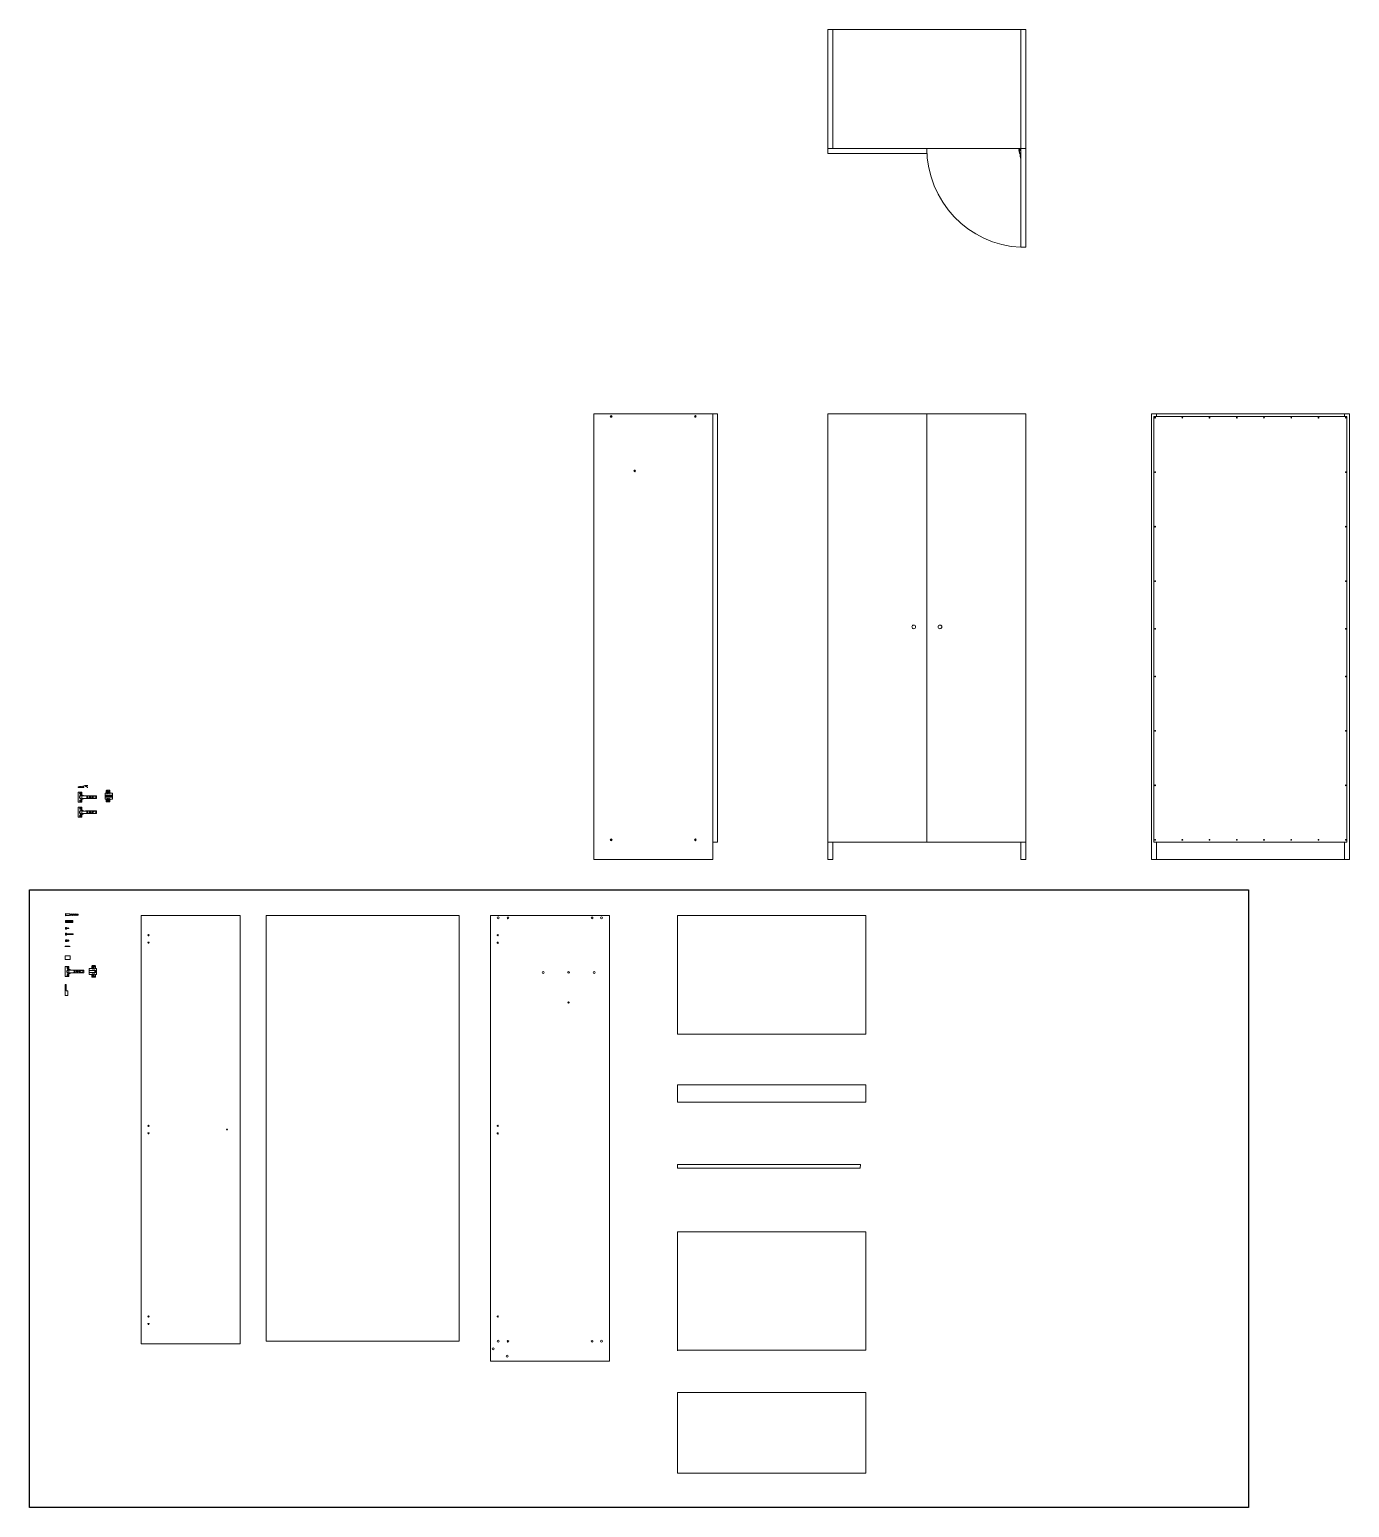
# Model space of a CAD drawing. Header units: millimetres. Extents: x 26 to 685, y 31 to 1090.
# Drawn here: x 26 to 559, y 31 to 628 of the extents above; entities that cross this region are included whole.
import ezdxf

# ---------------------------------------------------------------- set-up
doc = ezdxf.new("R2010")
doc.units = ezdxf.units.MM
doc.layers.get('0').update_dxf_attribs({"lineweight": 9})
doc.layers.add('lc', color=1, linetype='Continuous')
doc.layers.add('Viti', color=50, linetype='Continuous', lineweight=15)

# ---------------------------------------------------------------- blocks, each defined once
blk = doc.blocks.new('*U26')
blk.add_lwpolyline([(0, 0), (0, 0.15), (0.05, 0), (0.12, -0.4), (0.13, -0.55), (0.07, -0.4), (0, 0)])
blk = doc.blocks.new('*U27')
at = {"color": 0, "linetype": 'ByBlock', "lineweight": -2, "transparency": 16777216}
for p in [(42.38, 270.66), (42.62, 270.66), (42.85, 270.66), (43.09, 270.66), (43.32, 270.66), (43.56, 270.66), (43.79, 270.66), (44.03, 270.66), (44.26, 270.66), (44.5, 270.66), (44.73, 270.66), (44.97, 270.66), (45.2, 270.66), (45.44, 270.66)]:
    blk.add_blockref('*U26', p, dxfattribs=at)
blk = doc.blocks.new('100214')
for p, q in [((40.13, 270.93), (40.13, 269.99)), ((40.15, 270.93), (40.23, 270.81)), ((40.23, 270.11), (40.15, 269.99)), ((40.23, 270.81), (40.23, 270.11)), ((40.23, 270.81), (41.51, 270.81)), ((40.23, 270.11), (41.51, 270.11)), ((41.78, 270.68), (41.55, 270.8)), ((41.86, 270.24), (41.55, 270.12)), ((41.87, 270.66), (42, 270.66)), ((42.07, 270.26), (41.95, 270.26)), ((42, 270.66), (42.06, 270.66)), ((42.14, 270.26), (42.07, 270.26)), ((42.11, 270.66), (42.3, 270.66)), ((42.37, 270.26), (42.19, 270.26)), ((42.35, 270.66), (42.53, 270.66)), ((42.61, 270.26), (42.42, 270.26)), ((42.58, 270.66), (42.77, 270.66)), ((42.84, 270.26), (42.66, 270.26)), ((42.82, 270.66), (43.01, 270.66)), ((43.08, 270.26), (42.89, 270.26)), ((43.06, 270.66), (43.24, 270.66)), ((43.31, 270.26), (43.13, 270.26)), ((43.29, 270.66), (43.48, 270.66)), ((43.55, 270.26), (43.36, 270.26)), ((43.53, 270.66), (43.71, 270.66)), ((43.78, 270.26), (43.6, 270.26)), ((43.76, 270.66), (43.95, 270.66)), ((44.02, 270.26), (43.83, 270.26)), ((44, 270.66), (44.18, 270.66)), ((44.25, 270.26), (44.07, 270.26)), ((44.23, 270.66), (44.42, 270.66)), ((44.49, 270.26), (44.3, 270.26)), ((44.47, 270.66), (44.65, 270.66)), ((44.72, 270.26), (44.54, 270.26)), ((44.7, 270.66), (44.89, 270.66)), ((44.96, 270.26), (44.77, 270.26)), ((44.94, 270.66), (45.18, 270.66)), ((45.18, 270.26), (45.01, 270.26)), ((45.23, 270.61), (45.23, 270.31))]:
    blk.add_line(p, q)
for centre, radius, start, end in [((40.14, 270.93), 0.01, 33.69007, 180), ((40.14, 269.99), 0.01, 180, 326.30993), ((41.51, 270.71), 0.1, 63.1876, 90), ((41.51, 270.21), 0.1, 270, 292.16207), ((41.87, 270.86), 0.2, 243.1876, 256.98596), ((41.94, 270.06), 0.2, 100.21286, 112.16207), ((45.18, 270.61), 0.05, 360, 90), ((45.18, 270.31), 0.05, 270, 0)]:
    blk.add_arc(centre, radius, start, end)
blk.add_blockref('*U27', (-0.55, 0))
blk = doc.blocks.new('101350')
for p, q in [((40.13, 267.87), (40.13, 267.33)), ((40.15, 267.91), (40.27, 267.99)), ((40.15, 267.28), (40.27, 267.21)), ((40.28, 267.2), (40.28, 268)), ((40.29, 268), (42.96, 268)), ((40.29, 267.2), (42.96, 267.2)), ((40.38, 267.87), (42.88, 267.87)), ((40.38, 267.75), (42.88, 267.75)), ((40.38, 267.6), (42.88, 267.6)), ((40.38, 267.45), (42.88, 267.45)), ((40.38, 267.32), (42.88, 267.32)), ((42.98, 268), (42.98, 267.2)), ((43.11, 267.91), (42.99, 267.99)), ((43.11, 267.28), (42.99, 267.21)), ((43.13, 267.87), (43.13, 267.33))]:
    blk.add_line(p, q)
for centre, start, end in [((40.18, 267.87), 123.69007, 180), ((40.18, 267.33), 180, 236.30993), ((40.29, 267.95), 90, 123.69007), ((40.29, 267.25), 236.30993, 270), ((42.96, 267.95), 56.30993, 90), ((42.96, 267.25), 270, 303.69007), ((43.08, 267.87), 0, 56.30993), ((43.08, 267.33), 303.69007, 0)]:
    blk.add_arc(centre, 0.05, start, end)
blk = doc.blocks.new('*U44')
blk.add_lwpolyline([(0.1, -0.2), (0.06, 0), (0.04, 0.05), (0.03, 0), (0.06, -0.2), (0.09, -0.25), (0.1, -0.2)])
blk = doc.blocks.new('*U45')
at = {"color": 0, "linetype": 'ByBlock', "lineweight": -2, "transparency": 16777216}
for p in [(40.3, 254.75), (40.42, 254.75), (40.54, 254.75), (40.65, 254.75), (40.77, 254.75), (40.89, 254.75)]:
    blk.add_blockref('*U44', p, dxfattribs=at)
blk = doc.blocks.new('109049')
for p, q in [((40.13, 240.08), (40.13, 239.79)), ((40.43, 240.28), (40.33, 240.28)), ((40.43, 239.58), (40.33, 239.58)), ((40.48, 240.23), (40.48, 239.63)), ((40.52, 240.03), (40.48, 240.03)), ((40.56, 239.83), (40.48, 239.83)), ((40.64, 240.03), (40.56, 240.03)), ((40.67, 239.83), (40.59, 239.83)), ((40.75, 240.03), (40.67, 240.03)), ((40.79, 239.83), (40.71, 239.83)), ((40.87, 240.03), (40.79, 240.03)), ((40.91, 239.83), (40.83, 239.83)), ((40.99, 240.03), (40.91, 240.03)), ((41.02, 239.83), (40.94, 239.83)), ((41.11, 240.03), (41.02, 240.03)), ((41.14, 239.83), (41.06, 239.83)), ((41.22, 240.03), (41.14, 240.03)), ((41.23, 239.83), (41.18, 239.83)), ((41.32, 240.01), (41.35, 240)), ((41.37, 239.88), (41.32, 239.85)), ((41.35, 240), (41.36, 240.05)), ((41.37, 239.88), (41.35, 240)), ((41.36, 240.05), (41.38, 239.98)), ((41.4, 239.83), (41.37, 239.88)), ((41.38, 239.98), (41.48, 239.93)), ((41.38, 239.98), (41.4, 239.89)), ((41.48, 239.93), (41.4, 239.89)), ((41.4, 239.89), (41.4, 239.83))]:
    blk.add_line(p, q)
blk.add_lwpolyline([(41.26, 239.83), (41.22, 240.03), (41.23, 240.08), (41.26, 240.03), (41.29, 239.84), (41.29, 239.78), (41.26, 239.83)])
for centre, radius, start, end in [((40.33, 240.08), 0.2, 107.54499, 180), ((40.33, 239.79), 0.2, 180, 252.45501), ((40.37, 239.95), 0.332, 96.88181, 107.54499), ((40.37, 239.91), 0.332, 252.45501, 263.11819), ((40.43, 240.23), 0.05, 0, 90), ((40.43, 239.63), 0.05, 270, 0), ((41.23, 240.03), 0.2, 270, 277.37205), ((41.23, 239.83), 0.2, 63.43495, 82.71422), ((41.23, 240.03), 0.2, 287.24494, 296.56505)]:
    blk.add_arc(centre, radius, start, end)
blk.add_blockref('*U45', (0.19, -14.72))
blk = doc.blocks.new('*U51')
blk.add_lwpolyline([(0.08, -0.54), (0.09, -0.49), (0.12, -0.54), (0.15, -0.74), (0.15, -0.79), (0.12, -0.74), (0.08, -0.54)])
blk = doc.blocks.new('*U52')
at = {"color": 0, "linetype": 'ByBlock', "lineweight": -2, "transparency": 16777216}
for p in [(40.63, 237.94), (40.77, 237.94), (40.92, 237.94), (41.06, 237.94), (41.21, 237.94), (41.35, 237.94), (41.49, 237.94), (41.64, 237.94), (41.78, 237.94), (41.93, 237.94), (42.07, 237.94), (42.22, 237.94), (42.36, 237.94), (42.5, 237.94), (42.65, 237.94), (42.79, 237.94), (42.94, 237.94)]:
    blk.add_blockref('*U51', p, dxfattribs=at)
blk = doc.blocks.new('109567')
for p, q in [((40.13, 262.71), (40.13, 262.34)), ((40.48, 262.92), (40.4, 262.92)), ((40.53, 262.87), (40.53, 262.17)), ((43.2, 262.59), (43.21, 262.64)), ((43.21, 262.64), (43.23, 262.57)), ((40.48, 262.12), (40.4, 262.12)), ((40.61, 262.62), (40.53, 262.62)), ((40.65, 262.42), (40.53, 262.42)), ((40.75, 262.62), (40.65, 262.62)), ((40.79, 262.42), (40.68, 262.42)), ((40.9, 262.62), (40.79, 262.62)), ((40.93, 262.42), (40.83, 262.42)), ((41.04, 262.62), (40.93, 262.62)), ((41.08, 262.42), (40.97, 262.42)), ((41.19, 262.62), (41.08, 262.62)), ((41.22, 262.42), (41.11, 262.42)), ((41.33, 262.62), (41.22, 262.62)), ((41.37, 262.42), (41.26, 262.42)), ((41.48, 262.62), (41.37, 262.62)), ((41.51, 262.42), (41.4, 262.42)), ((41.62, 262.62), (41.51, 262.62)), ((41.66, 262.42), (41.55, 262.42)), ((41.76, 262.62), (41.66, 262.62)), ((41.8, 262.42), (41.69, 262.42)), ((41.91, 262.62), (41.8, 262.62)), ((41.94, 262.42), (41.84, 262.42)), ((42.05, 262.62), (41.94, 262.62)), ((42.09, 262.42), (41.98, 262.42)), ((42.2, 262.62), (42.09, 262.62)), ((42.23, 262.42), (42.12, 262.42)), ((42.34, 262.62), (42.23, 262.62)), ((42.38, 262.42), (42.27, 262.42)), ((42.49, 262.62), (42.38, 262.62)), ((42.52, 262.42), (42.41, 262.42)), ((42.63, 262.62), (42.52, 262.62)), ((42.67, 262.42), (42.56, 262.42)), ((42.77, 262.62), (42.66, 262.62)), ((42.81, 262.42), (42.7, 262.42)), ((42.92, 262.62), (42.81, 262.62)), ((42.95, 262.42), (42.85, 262.42)), ((43.07, 262.62), (42.95, 262.62)), ((43.08, 262.42), (42.99, 262.42)), ((43.17, 262.6), (43.2, 262.59)), ((43.22, 262.47), (43.17, 262.45)), ((43.22, 262.47), (43.2, 262.59)), ((43.25, 262.42), (43.22, 262.47)), ((43.23, 262.57), (43.33, 262.52)), ((43.23, 262.57), (43.25, 262.48)), ((43.33, 262.52), (43.25, 262.48)), ((43.25, 262.48), (43.25, 262.42))]:
    blk.add_line(p, q)
blk.add_lwpolyline([(43.11, 262.43), (43.07, 262.62), (43.08, 262.67), (43.11, 262.62), (43.14, 262.43), (43.14, 262.37), (43.11, 262.43)])
for centre, radius, start, end in [((40.23, 262.71), 0.1, 159.02776, 180), ((40.4, 262.64), 0.281, 88.85979, 159.02776), ((40.48, 262.87), 0.05, 0, 90), ((40.23, 262.34), 0.1, 180, 200.97224), ((40.4, 262.41), 0.281, 200.97224, 271.14021), ((40.48, 262.17), 0.05, 270, 0), ((43.08, 262.62), 0.2, 270, 277.37205), ((43.08, 262.42), 0.2, 63.43495, 82.71422), ((43.08, 262.62), 0.2, 287.24494, 296.56505)]:
    blk.add_arc(centre, radius, start, end)
blk.add_blockref('*U52', (-0.1, 25.23))
blk = doc.blocks.new('*U54')
blk.add_lwpolyline([(0, 0), (0, 0.1), (0.05, 0), (0.12, -0.4), (0.12, -0.5), (0.07, -0.4), (0, 0)])
blk = doc.blocks.new('*U55')
at = {"color": 0, "linetype": 'ByBlock', "lineweight": -2, "transparency": 16777216}
for p in [(42.38, 270.66), (42.56, 270.66), (42.75, 270.66), (42.93, 270.66), (43.12, 270.66)]:
    blk.add_blockref('*U54', p, dxfattribs=at)
blk = doc.blocks.new('100344')
for p, q in [((40.28, 260.33), (40.28, 259.54)), ((40.28, 260.33), (40.34, 260.28)), ((40.28, 259.54), (40.34, 259.59)), ((40.46, 260.13), (40.43, 260.13)), ((40.43, 260.13), (40.43, 259.73)), ((40.54, 259.73), (40.43, 259.73)), ((40.65, 260.13), (40.51, 260.13)), ((40.72, 259.73), (40.59, 259.73)), ((40.83, 260.13), (40.7, 260.13)), ((40.9, 259.73), (40.77, 259.73)), ((41.02, 260.13), (40.88, 260.13)), ((41.09, 259.73), (40.95, 259.73)), ((41.2, 260.13), (41.07, 260.13)), ((41.27, 259.73), (41.14, 259.73)), ((41.36, 260.13), (41.25, 260.13)), ((41.36, 259.73), (41.32, 259.73)), ((41.36, 259.73), (41.36, 259.73)), ((41.41, 260.09), (41.39, 260.11)), ((41.39, 259.74), (41.41, 259.76)), ((41.43, 260.06), (41.43, 259.8))]:
    blk.add_line(p, q)
for centre, radius, start, end in [((41.76, 259.93), 1.63, 165.50554, 179.89899), ((41.76, 259.94), 1.63, 180.10101, 194.49446), ((40.23, 260.33), 0.0501, 3.79614, 165.77609), ((40.23, 259.54), 0.0501, 194.22391, 356.20386), ((39.97, 259.94), 0.5, 22.20232, 42.4648), ((39.83, 260.04), 0.677, 318.86737, 333.11942), ((41.36, 260.08), 0.05, 45, 90), ((41.36, 259.78), 0.05, 270, 315), ((41.38, 260.06), 0.05, 0, 45), ((41.38, 259.8), 0.05, 315, 0)]:
    blk.add_arc(centre, radius, start, end)
blk.add_blockref('*U55', (-1.92, -10.53))
blk = doc.blocks.new('405950')
for p, q in [((40.02, 257.65), (41.68, 257.65)), ((40.02, 257.55), (41.68, 257.55)), ((42.02, 257.6), (41.76, 257.64)), ((42.02, 257.6), (41.76, 257.55))]:
    blk.add_line(p, q)
blk.add_lwpolyline([(39.99, 257.45), (40, 257.45, 0.414214), (40.02, 257.47), (40.02, 257.73, 0.414214), (40, 257.75), (39.99, 257.75, 0.414214), (39.97, 257.73), (39.97, 257.47, 0.414214)], format="xyb", close=True)
for centre, start, end in [((41.68, 257.15), 80.53768, 90), ((41.68, 258.05), 270, 279.46232)]:
    blk.add_arc(centre, 0.5, start, end)

msp = doc.modelspace()

# ---------------------------------------------------------------- linework, layer by layer
for p, q in [((350.02, 627.89), (350.02, 579.89)), ((426.02, 627.89), (426.02, 579.89)), ((425.34, 578.99), (425.34, 579.89)), ((425.63, 578.99), (425.63, 579.39)), ((425.73, 579.49), (425.92, 579.49)), ((426.02, 539.94), (426.02, 579.89)), ((426.02, 579.59), (426.02, 579.89)), ((425.53, 578.89), (425.44, 578.89)), ((425.82, 575.89), (425.82, 578.29)), ((425.82, 578.29), (426.02, 578.29)), ((425.82, 577.39), (426.02, 577.39)), ((425.82, 575.89), (426.02, 575.89)), ((426.02, 578.29), (426.02, 575.89)), ((387.97, 299.63), (387.97, 472.63)), ((388.07, 299.63), (388.07, 472.63)), ((480.72, 471.63), (480.72, 472.63)), ((556.72, 471.63), (556.72, 472.63)), ((48.17, 322.31), (48.17, 322.4)), ((48.27, 322.5), (49.17, 322.5)), ((45.17, 322.03), (47.57, 322.03)), ((45.17, 322.03), (45.17, 321.83)), ((47.57, 321.83), (45.17, 321.83)), ((45.17, 315.98), (45.17, 319.78)), ((45.27, 319.88), (46.57, 319.88)), ((46.67, 322.03), (46.67, 321.83)), ((46.67, 319.78), (46.67, 318.78)), ((46.67, 318.38), (48.67, 318.38)), ((46.67, 318.38), (46.67, 317.38)), ((46.67, 317.38), (48.67, 317.38)), ((46.67, 316.98), (46.67, 315.98)), ((47.57, 322.03), (47.57, 321.83)), ((48.17, 318.38), (48.17, 318.43)), ((48.17, 318.43), (52.67, 318.43)), ((48.17, 317.38), (48.17, 317.33)), ((48.17, 317.33), (52.67, 317.33)), ((48.27, 322.21), (48.67, 322.21)), ((48.67, 318.38), (48.67, 318.18)), ((48.67, 318.23), (49.17, 318.23)), ((48.77, 318.18), (48.67, 318.18)), ((48.77, 317.58), (48.67, 317.58)), ((48.67, 317.58), (48.67, 317.38)), ((48.67, 317.53), (49.17, 317.53)), ((48.67, 317.38), (48.67, 317.33)), ((48.77, 322.11), (48.77, 321.93)), ((48.77, 318.18), (48.77, 317.58)), ((48.87, 321.83), (49.17, 321.83)), ((49.17, 318.23), (49.17, 317.53)), ((50.91, 318.07), (51.21, 318.07)), ((50.91, 317.69), (51.21, 317.69)), ((52.67, 318.43), (52.67, 317.33)), ((59.07, 318.73), (56.07, 318.73)), ((56.07, 318.73), (56.07, 317.84)), ((59.07, 317.84), (56.07, 317.84)), ((56.17, 318.64), (56.17, 317.94)), ((56.27, 318.64), (56.27, 317.94)), ((56.37, 318.64), (56.37, 317.94)), ((56.47, 318.64), (56.47, 317.94)), ((56.57, 318.64), (56.57, 317.94)), ((56.67, 318.64), (56.67, 317.94)), ((56.77, 318.73), (56.77, 317.84)), ((56.77, 318.29), (59.07, 318.29)), ((59.07, 318.73), (59.07, 317.84)), ((45.17, 309.86), (45.17, 313.66)), ((46.57, 315.88), (45.27, 315.88)), ((45.27, 313.76), (46.57, 313.76)), ((46.67, 313.66), (46.67, 312.66)), ((46.67, 312.26), (48.67, 312.26)), ((46.67, 312.26), (46.67, 311.26)), ((46.67, 311.26), (48.67, 311.26)), ((46.67, 310.86), (46.67, 309.86)), ((48.17, 312.26), (48.17, 312.31)), ((48.17, 312.31), (52.67, 312.31)), ((48.17, 311.26), (48.17, 311.21)), ((48.17, 311.21), (52.67, 311.21)), ((48.67, 312.26), (48.67, 312.06)), ((48.67, 312.11), (49.17, 312.11)), ((48.77, 312.06), (48.67, 312.06)), ((48.67, 311.46), (48.67, 311.26)), ((48.77, 311.46), (48.67, 311.46)), ((48.67, 311.41), (49.17, 311.41)), ((48.67, 311.26), (48.67, 311.21)), ((48.77, 312.06), (48.77, 311.46)), ((49.17, 312.11), (49.17, 311.41)), ((50.91, 311.95), (51.21, 311.95)), ((50.91, 311.56), (51.21, 311.56)), ((52.67, 312.31), (52.67, 311.21)), ((46.57, 309.76), (45.27, 309.76)), ((348.02, 301.63), (348.02, 292.63)), ((350.02, 292.63), (350.02, 299.63)), ((557.72, 299.63), (479.72, 299.63)), ((480.72, 292.63), (480.72, 299.63)), ((556.72, 292.63), (556.72, 299.63)), ((348.02, 292.63), (350.02, 292.63)), ((42, 253.83), (40, 253.83)), ((40, 252.33), (40, 253.83)), ((42, 252.33), (40, 252.33)), ((42, 252.33), (42, 253.83)), ((40, 245.57), (40, 249.37)), ((40.1, 249.47), (41.4, 249.47)), ((41.4, 245.47), (40.1, 245.47)), ((41.5, 249.37), (41.5, 248.37)), ((41.5, 247.97), (43.5, 247.97)), ((41.5, 247.97), (41.5, 246.97)), ((41.5, 246.97), (43.5, 246.97)), ((41.5, 246.57), (41.5, 245.57)), ((43, 247.97), (43, 248.02)), ((43, 248.02), (47.5, 248.02)), ((43, 246.97), (43, 246.92)), ((43, 246.92), (47.5, 246.92)), ((43.5, 247.97), (43.5, 247.77)), ((43.5, 247.82), (44, 247.82)), ((43.6, 247.77), (43.5, 247.77)), ((43.5, 247.17), (43.5, 246.97)), ((43.6, 247.17), (43.5, 247.17)), ((43.5, 247.12), (44, 247.12)), ((43.5, 246.97), (43.5, 246.92)), ((43.6, 247.77), (43.6, 247.17)), ((44, 247.82), (44, 247.12)), ((45.74, 247.66), (46.04, 247.66)), ((45.74, 247.27), (46.04, 247.27)), ((47.5, 248.02), (47.5, 246.92)), ((49.69, 247.02), (49.69, 247.91)), ((49.69, 247.91), (52.69, 247.91)), ((49.69, 247.02), (52.69, 247.02)), ((51.99, 247.02), (51.99, 247.91)), ((52.09, 247.12), (52.09, 247.82)), ((52.19, 247.12), (52.19, 247.82)), ((52.29, 247.12), (52.29, 247.82)), ((52.39, 247.12), (52.39, 247.82)), ((52.49, 247.12), (52.49, 247.82)), ((52.59, 247.12), (52.59, 247.82)), ((52.69, 247.02), (52.69, 247.91)), ((287.36, 194.71), (363.36, 194.71)), ((199.14, 98.1), (121.14, 98.1))]:
    msp.add_line(p, q)
for points in [[(428.02, 579.89), (348.02, 579.89), (348.02, 627.89), (428.02, 627.89), (428.02, 579.89)], [(348.02, 579.89), (348.02, 577.89), (387.97, 577.89), (387.97, 579.89)], [(426.02, 539.94), (428.02, 539.94), (428.02, 579.89), (426.02, 579.89)], [(301.52, 472.63), (253.52, 472.63), (253.52, 292.63), (301.52, 292.63), (301.52, 472.63)], [(301.52, 472.63), (303.52, 472.63), (303.52, 299.63), (301.52, 299.63)], [(348.02, 299.63), (428.02, 299.63), (428.02, 472.63), (348.02, 472.63), (348.02, 301.63)], [(558.72, 292.63), (478.72, 292.63), (478.72, 472.63), (558.72, 472.63), (558.72, 292.63)], [(479.72, 299.63), (479.72, 471.63), (557.72, 471.63), (557.72, 299.63)], [(56.72, 319.98), (56.72, 320.12)], [(56.72, 319.52), (56.72, 319.65)], [(56.72, 317.05), (56.72, 316.92)], [(56.72, 316.59), (56.72, 316.45)], [(57.22, 319.98), (57.22, 320.12)], [(57.22, 319.52), (57.22, 319.65)], [(57.22, 317.05), (57.22, 316.92)], [(57.22, 316.59), (57.22, 316.45)], [(57.42, 319.52), (57.42, 320.12)], [(57.42, 317.05), (57.42, 316.45)], [(57.92, 319.52), (57.92, 320.12)], [(57.92, 317.05), (57.92, 316.45)], [(428.02, 301.63), (428.02, 292.63), (426.02, 292.63), (426.02, 299.63)], [(70.64, 270.1), (110.59, 270.1), (110.59, 97.1), (70.64, 97.1), (70.64, 270.1)], [(121.14, 98.1), (121.14, 270.1), (199.14, 270.1), (199.14, 98.1)], [(211.82, 270.1), (259.82, 270.1), (259.82, 90.1), (211.82, 90.1), (211.82, 270.1)], [(287.36, 222.1), (287.36, 270.1), (363.36, 270.1), (363.36, 222.1), (287.36, 222.1)], [(50.84, 248.7), (50.84, 249.3)], [(50.84, 246.23), (50.84, 245.63)], [(51.34, 248.7), (51.34, 249.3)], [(51.34, 246.23), (51.34, 245.63)], [(51.54, 248.83), (51.54, 249.3)], [(51.54, 248.7), (51.54, 248.83)], [(51.54, 246.23), (51.54, 245.77)], [(51.54, 245.77), (51.54, 245.63)], [(52.04, 248.83), (52.04, 249.3)], [(52.04, 248.7), (52.04, 248.83)], [(52.04, 246.23), (52.04, 245.77)], [(52.04, 245.77), (52.04, 245.63)], [(40, 242.2), (40, 237.7), (41.11, 237.7), (41.1, 239.7), (40.4, 239.7), (40.4, 242.2), (40, 242.2)], [(287.36, 194.71), (287.36, 201.71), (363.36, 201.71), (363.36, 194.71), (287.36, 194.71)], [(287.36, 94.3), (287.36, 142.3), (363.36, 142.3), (363.36, 94.5), (287.36, 94.5)], [(287.36, 44.8), (363.36, 44.8), (363.36, 77.4), (287.36, 77.4), (287.36, 44.8)]]:
    msp.add_lwpolyline(points)
for points in [[(260.46, 471.68), (260.33, 471.68, 0.414214), (260.32, 471.67), (260.32, 471.59, 0.414214), (260.33, 471.58), (260.46, 471.58, -0.414214), (260.47, 471.57), (260.47, 471.44, 0.414214), (260.48, 471.43), (260.56, 471.43, 0.414214), (260.57, 471.44), (260.57, 471.57, -0.414214), (260.58, 471.58), (260.7, 471.58, 0.414214), (260.71, 471.59), (260.71, 471.67, 0.414214), (260.7, 471.68), (260.58, 471.68, -0.414214), (260.57, 471.69), (260.57, 471.81, 0.414214), (260.56, 471.82), (260.48, 471.82, 0.414214), (260.47, 471.81), (260.47, 471.69, -0.414214)], [(294.58, 471.68), (294.7, 471.68, -0.414214), (294.71, 471.67), (294.71, 471.59, -0.414214), (294.7, 471.58), (294.58, 471.58, 0.414214), (294.57, 471.57), (294.57, 471.44, -0.414214), (294.56, 471.43), (294.48, 471.43, -0.414214), (294.47, 471.44), (294.47, 471.57, 0.414214), (294.46, 471.58), (294.33, 471.58, -0.414214), (294.32, 471.59), (294.32, 471.67, -0.414214), (294.33, 471.68), (294.46, 471.68, 0.414214), (294.47, 471.69), (294.47, 471.81, -0.414214), (294.48, 471.82), (294.56, 471.82, -0.414214), (294.57, 471.81), (294.57, 471.69, 0.414214)], [(269.96, 449.68), (269.83, 449.68, 0.414214), (269.82, 449.67), (269.82, 449.59, 0.414214), (269.83, 449.58), (269.96, 449.58, -0.414214), (269.97, 449.57), (269.97, 449.44, 0.414214), (269.98, 449.43), (270.06, 449.43, 0.414214), (270.07, 449.44), (270.07, 449.57, -0.414214), (270.08, 449.58), (270.2, 449.58, 0.414214), (270.21, 449.59), (270.21, 449.67, 0.414214), (270.2, 449.68), (270.08, 449.68, -0.414214), (270.07, 449.69), (270.07, 449.81, 0.414214), (270.06, 449.82), (269.98, 449.82, 0.414214), (269.97, 449.81), (269.97, 449.69, -0.414214)], [(46.11, 319.43), (45.99, 319.43, 0.414214), (45.98, 319.42), (45.98, 319.34, 0.414214), (45.99, 319.33), (46.11, 319.33, -0.414214), (46.12, 319.32), (46.12, 319.2, 0.414214), (46.13, 319.19), (46.21, 319.19, 0.414214), (46.22, 319.2), (46.22, 319.32, -0.414214), (46.23, 319.33), (46.35, 319.33, 0.414214), (46.36, 319.34), (46.36, 319.42, 0.414214), (46.35, 319.43), (46.23, 319.43, -0.414214), (46.22, 319.44), (46.22, 319.56, 0.414214), (46.21, 319.57), (46.13, 319.57, 0.414214), (46.12, 319.56), (46.12, 319.44, -0.414214)], [(46.11, 316.43), (45.99, 316.43, 0.414214), (45.98, 316.42), (45.98, 316.34, 0.414214), (45.99, 316.33), (46.11, 316.33, -0.414214), (46.12, 316.32), (46.12, 316.2, 0.414214), (46.13, 316.19), (46.21, 316.19, 0.414214), (46.22, 316.2), (46.22, 316.32, -0.414214), (46.23, 316.33), (46.35, 316.33, 0.414214), (46.36, 316.34), (46.36, 316.42, 0.414214), (46.35, 316.43), (46.23, 316.43, -0.414214), (46.22, 316.44), (46.22, 316.56, 0.414214), (46.21, 316.57), (46.13, 316.57, 0.414214), (46.12, 316.56), (46.12, 316.44, -0.414214)], [(49.92, 317.93), (49.8, 317.93, 0.414214), (49.79, 317.92), (49.79, 317.84, 0.414214), (49.8, 317.83), (49.92, 317.83, -0.414214), (49.93, 317.82), (49.93, 317.7, 0.414214), (49.94, 317.69), (50.02, 317.69, 0.414214), (50.03, 317.7), (50.03, 317.82, -0.414214), (50.04, 317.83), (50.17, 317.83, 0.414214), (50.18, 317.84), (50.18, 317.92, 0.414214), (50.17, 317.93), (50.04, 317.93, -0.414214), (50.03, 317.94), (50.03, 318.06, 0.414214), (50.02, 318.07), (49.94, 318.07, 0.414214), (49.93, 318.06), (49.93, 317.94, -0.414214)], [(57.03, 319.77), (57.15, 319.77, 0.414214), (57.16, 319.78), (57.16, 319.86, 0.414214), (57.15, 319.87), (57.03, 319.87, -0.414214), (57.02, 319.88), (57.02, 320, 0.414214), (57.01, 320.01), (56.93, 320.01, 0.414214), (56.92, 320), (56.92, 319.88, -0.414214), (56.91, 319.87), (56.79, 319.87, 0.414214), (56.78, 319.86), (56.78, 319.78, 0.414214), (56.79, 319.77), (56.91, 319.77, -0.414214), (56.92, 319.76), (56.92, 319.64, 0.414214), (56.93, 319.63), (57.01, 319.63, 0.414214), (57.02, 319.64), (57.02, 319.76, -0.414214)], [(57.03, 316.8), (57.15, 316.8, -0.414214), (57.16, 316.79), (57.16, 316.71, -0.414214), (57.15, 316.7), (57.03, 316.7, 0.414214), (57.02, 316.69), (57.02, 316.57, -0.414214), (57.01, 316.56), (56.93, 316.56, -0.414214), (56.92, 316.57), (56.92, 316.69, 0.414214), (56.91, 316.7), (56.79, 316.7, -0.414214), (56.78, 316.71), (56.78, 316.79, -0.414214), (56.79, 316.8), (56.91, 316.8, 0.414214), (56.92, 316.81), (56.92, 316.94, -0.414214), (56.93, 316.95), (57.01, 316.95, -0.414214), (57.02, 316.94), (57.02, 316.81, 0.414214)], [(49.92, 311.81), (49.8, 311.81, 0.414214), (49.79, 311.8), (49.79, 311.72, 0.414214), (49.8, 311.71), (49.92, 311.71, -0.414214), (49.93, 311.7), (49.93, 311.57, 0.414214), (49.94, 311.56), (50.02, 311.56, 0.414214), (50.03, 311.57), (50.03, 311.7, -0.414214), (50.04, 311.71), (50.17, 311.71, 0.414214), (50.18, 311.72), (50.18, 311.8, 0.414214), (50.17, 311.81), (50.04, 311.81, -0.414214), (50.03, 311.82), (50.03, 311.94, 0.414214), (50.02, 311.95), (49.94, 311.95, 0.414214), (49.93, 311.94), (49.93, 311.82, -0.414214)], [(260.46, 300.68), (260.33, 300.68, 0.414214), (260.32, 300.67), (260.32, 300.59, 0.414214), (260.33, 300.58), (260.46, 300.58, -0.414214), (260.47, 300.57), (260.47, 300.44, 0.414214), (260.48, 300.43), (260.56, 300.43, 0.414214), (260.57, 300.44), (260.57, 300.57, -0.414214), (260.58, 300.58), (260.7, 300.58, 0.414214), (260.71, 300.59), (260.71, 300.67, 0.414214), (260.7, 300.68), (260.58, 300.68, -0.414214), (260.57, 300.69), (260.57, 300.81, 0.414214), (260.56, 300.82), (260.48, 300.82, 0.414214), (260.47, 300.81), (260.47, 300.69, -0.414214)], [(294.46, 300.68), (294.33, 300.68, 0.414214), (294.32, 300.67), (294.32, 300.59, 0.414214), (294.33, 300.58), (294.46, 300.58, -0.414214), (294.47, 300.57), (294.47, 300.44, 0.414214), (294.48, 300.43), (294.56, 300.43, 0.414214), (294.57, 300.44), (294.57, 300.57, -0.414214), (294.58, 300.58), (294.7, 300.58, 0.414214), (294.71, 300.59), (294.71, 300.67, 0.414214), (294.7, 300.68), (294.58, 300.68, -0.414214), (294.57, 300.69), (294.57, 300.81, 0.414214), (294.56, 300.82), (294.48, 300.82, 0.414214), (294.47, 300.81), (294.47, 300.69, -0.414214)], [(44.75, 247.52), (44.63, 247.52, 0.414214), (44.62, 247.51), (44.62, 247.43, 0.414214), (44.63, 247.42), (44.75, 247.42, -0.414214), (44.76, 247.41), (44.76, 247.28, 0.414214), (44.77, 247.27), (44.85, 247.27, 0.414214), (44.86, 247.28), (44.86, 247.41, -0.414214), (44.87, 247.42), (44.99, 247.42, 0.414214), (45, 247.43), (45, 247.51, 0.414214), (44.99, 247.52), (44.87, 247.52, -0.414214), (44.86, 247.53), (44.86, 247.65, 0.414214), (44.85, 247.66), (44.77, 247.66, 0.414214), (44.76, 247.65), (44.76, 247.53, -0.414214)]]:
    msp.add_lwpolyline(points, format="xyb", close=True)
for points in [[(59.07, 318.73), (59.07, 319.33, 0.414214), (58.87, 319.53), (58.27, 319.53, -0.414214), (58.07, 319.73), (58.07, 320.43, 0.414214), (57.87, 320.63), (56.77, 320.63, 0.414214), (56.57, 320.43), (56.57, 319.73, -0.414214), (56.37, 319.53), (56.27, 319.53, 0.414214), (56.07, 319.33), (56.07, 318.73)], [(59.07, 317.84), (59.07, 317.24, -0.414214), (58.87, 317.04), (58.27, 317.04, 0.414214), (58.07, 316.84), (58.07, 316.14, -0.414214), (57.87, 315.94), (56.77, 315.94, -0.414214), (56.57, 316.14), (56.57, 316.84, 0.414214), (56.37, 317.04), (56.27, 317.04, -0.414214), (56.07, 317.24), (56.07, 317.84)], [(49.69, 247.91), (49.69, 248.51, -0.414214), (49.89, 248.71), (50.49, 248.71, 0.414214), (50.69, 248.91), (50.69, 249.61, -0.414214), (50.89, 249.81), (51.99, 249.81, -0.414214), (52.19, 249.61), (52.19, 248.91, 0.414214), (52.39, 248.71), (52.49, 248.71, -0.414214), (52.69, 248.51), (52.69, 247.91)], [(49.69, 247.02), (49.69, 246.42, 0.414214), (49.89, 246.22), (50.49, 246.22, -0.414214), (50.69, 246.02), (50.69, 245.32, 0.414214), (50.89, 245.12), (51.99, 245.12, 0.414214), (52.19, 245.32), (52.19, 246.02, -0.414214), (52.39, 246.22), (52.49, 246.22, 0.414214), (52.69, 246.42), (52.69, 247.02)]]:
    msp.add_lwpolyline(points, format="xyb")
msp.add_lwpolyline([(287.36, 169.5), (287.37, 168), (361.15, 168), (361.16, 169.5)], close=True)
for centre, radius in [((425.48, 579.09), 0.07), ((260.52, 471.63), 0.35), ((294.52, 471.63), 0.35), ((480.22, 471.13), 0.15), ((491.22, 471.13), 0.15), ((502.22, 471.13), 0.15), ((513.22, 471.13), 0.15), ((524.22, 471.13), 0.15), ((524.22, 471.13), 0.15), ((535.22, 471.13), 0.15), ((546.22, 471.13), 0.15), ((557.22, 471.13), 0.15), ((270.02, 449.63), 0.35), ((480.22, 449.13), 0.15), ((557.22, 449.13), 0.15), ((480.22, 427.13), 0.15), ((557.22, 427.13), 0.15), ((480.22, 405.13), 0.15), ((557.22, 405.13), 0.15), ((382.72, 386.63), 0.75), ((393.32, 386.63), 0.75), ((480.22, 385.88), 0.15), ((557.22, 385.88), 0.15), ((480.22, 366.63), 0.15), ((557.22, 366.63), 0.15), ((480.22, 344.63), 0.15), ((557.22, 344.63), 0.15), ((48.37, 322.36), 0.07), ((480.22, 322.63), 0.15), ((557.22, 322.63), 0.15), ((46.17, 319.38), 0.442), ((46.17, 316.38), 0.442), ((49.98, 317.88), 0.3), ((56.97, 319.82), 0.3), ((56.97, 316.75), 0.3), ((46.17, 313.26), 0.4), ((46.17, 310.26), 0.4), ((46.17, 313.26), 0.201), ((46.17, 310.26), 0.201), ((49.98, 311.76), 0.3), ((260.52, 300.63), 0.35), ((294.52, 300.63), 0.35), ((480.22, 300.63), 0.15), ((491.22, 300.63), 0.15), ((502.22, 300.63), 0.15), ((513.22, 300.63), 0.15), ((524.22, 300.63), 0.15), ((524.22, 300.63), 0.15), ((535.22, 300.63), 0.15), ((546.22, 300.63), 0.15), ((557.22, 300.63), 0.15), ((214.82, 269.1), 0.4), ((218.82, 269.1), 0.35), ((252.82, 269.1), 0.35), ((256.62, 269.1), 0.4), ((73.64, 262.1), 0.25), ((73.64, 259.1), 0.25), ((214.67, 262.13), 0.25), ((214.67, 259.06), 0.25), ((41, 248.97), 0.4), ((41, 245.97), 0.4), ((41, 248.97), 0.201), ((41, 245.97), 0.201), ((44.81, 247.47), 0.3), ((233.02, 247.1), 0.4), ((243.32, 247.1), 0.35), ((253.62, 247.1), 0.4), ((243.32, 234.95), 0.25), ((73.64, 185.1), 0.25), ((214.67, 185.13), 0.25), ((73.64, 182.1), 0.25), ((105.34, 183.6), 0.15), ((214.67, 182.06), 0.25), ((73.64, 108.1), 0.25), ((214.67, 108.13), 0.25), ((73.64, 105.1), 0.25), ((214.82, 98.1), 0.4), ((218.82, 98.1), 0.35), ((252.82, 98.1), 0.35), ((256.62, 98.1), 0.4), ((212.82, 95.1), 0.4), ((218.53, 92.1), 0.4)]:
    msp.add_circle(centre, radius)
for centre, radius, start, end in [((428.23, 579.18), 3.01, 166.35441, 216.58487), ((428.23, 579.18), 2.91, 174.24989, 213.838), ((425.73, 579.39), 0.1, 90, 180), ((425.92, 579.59), 0.1, 270, 0), ((425.44, 578.99), 0.1, 180, 270), ((425.53, 578.99), 0.1, 270, 0), ((427.29, 576.89), 1.63, 165.50554, 179.89899), ((427.29, 576.9), 1.63, 180.10101, 194.49446), ((425.77, 577.29), 0.0501, 3.79614, 165.77609), ((425.77, 576.5), 0.0501, 194.22391, 356.20386), ((48.46, 319.61), 3.01, 76.35441, 126.58487), ((48.46, 319.61), 2.91, 84.24989, 123.838), ((48.27, 322.4), 0.1, 90, 180), ((45.27, 319.78), 0.1, 90, 180), ((45.78, 322.08), 0.0501, 104.22391, 266.20386), ((46.17, 320.55), 1.63, 90.10101, 104.49446), ((46.67, 317.88), 0.9, 33.74899, 326.25101), ((46.67, 317.88), 0.75, 41.81031, 318.18969), ((46.17, 320.55), 1.63, 75.50554, 89.89899), ((46.56, 322.08), 0.0501, 273.79614, 75.77609), ((46.57, 319.78), 0.1, 0, 90), ((48.27, 322.31), 0.1, 180, 270), ((48.67, 322.11), 0.1, 0, 90), ((48.87, 321.93), 0.1, 180, 270), ((50.91, 317.88), 0.194, 90, 270), ((51.16, 318.77), 0.701, 274.51474, 312.74204), ((51.16, 316.99), 0.701, 47.25796, 85.48526), ((51.87, 317.88), 0.448, 238.04733, 117.8482), ((51.71, 318.19), 0.1, 117.49419, 137.7357), ((56.97, 320.12), 0.25, 359.13501, 180.86499), ((56.97, 319.52), 0.25, 179.13501, 0.86499), ((56.97, 317.06), 0.25, 359.13501, 180.86499), ((56.97, 316.45), 0.25, 179.13501, 0.86499), ((57.67, 320.12), 0.25, 359.13501, 180.86499), ((57.67, 319.52), 0.25, 179.13501, 0.86499), ((57.67, 317.06), 0.25, 359.13501, 180.86499), ((57.67, 316.45), 0.25, 179.13501, 0.86499), ((45.27, 315.98), 0.1, 180, 270), ((45.27, 313.66), 0.1, 90, 180), ((46.67, 311.76), 0.9, 33.74899, 326.25101), ((46.67, 311.76), 0.75, 41.81031, 318.18969), ((46.57, 315.98), 0.1, 270, 0), ((46.57, 313.66), 0.1, 0, 90), ((50.91, 311.76), 0.194, 90, 270), ((51.16, 312.65), 0.701, 274.51474, 312.74204), ((51.16, 310.86), 0.701, 47.25796, 85.48526), ((51.87, 311.76), 0.448, 238.04733, 117.8482), ((51.71, 312.07), 0.1, 117.49419, 137.7357), ((45.27, 309.86), 0.1, 180, 270), ((46.57, 309.86), 0.1, 270, 0), ((40.1, 249.37), 0.1, 90, 180), ((40.1, 245.57), 0.1, 180, 270), ((41.5, 247.47), 0.9, 33.74899, 326.25101), ((41.5, 247.47), 0.75, 41.81031, 318.18969), ((41.4, 249.37), 0.1, 0, 90), ((41.4, 245.57), 0.1, 270, 0), ((45.74, 247.47), 0.194, 90, 270), ((45.99, 248.36), 0.701, 274.51474, 312.74204), ((45.99, 246.57), 0.701, 47.25796, 85.48526), ((46.7, 247.47), 0.448, 238.04733, 117.8482), ((46.54, 247.78), 0.1, 117.49419, 137.7357), ((51.09, 249.3), 0.25, 359.13501, 180.86499), ((51.09, 248.7), 0.25, 179.13501, 0.86499), ((51.09, 246.24), 0.25, 359.13501, 180.86499), ((51.09, 245.63), 0.25, 179.13501, 0.86499), ((51.79, 249.3), 0.25, 359.13501, 180.86499), ((51.79, 248.7), 0.25, 179.13501, 0.86499), ((51.79, 246.24), 0.25, 359.13501, 180.86499), ((51.79, 245.63), 0.25, 179.13501, 0.86499)]:
    msp.add_arc(centre, radius, start, end)
at = {"layer": 'lc'}
msp.add_lwpolyline([(25.59, 280.44), (518, 280.44), (518, 30.99), (25.59, 30.99), (25.59, 280.44)], dxfattribs=at)
at = {"layer": 'Viti'}
msp.add_arc((428.02, 579.89), 40, 180, 267.13401, dxfattribs=at)

# ---------------------------------------------------------------- block references
for name, p in [('100214', (0, 0)), ('101350', (0, 0)), ('109049', (0, 24.97)), ('109567', (0, 0)), ('405950', (0, 0)), ('100344', (0, 0))]:
    msp.add_blockref(name, p, dxfattribs=at)

doc.saveas('drawing.dxf')
